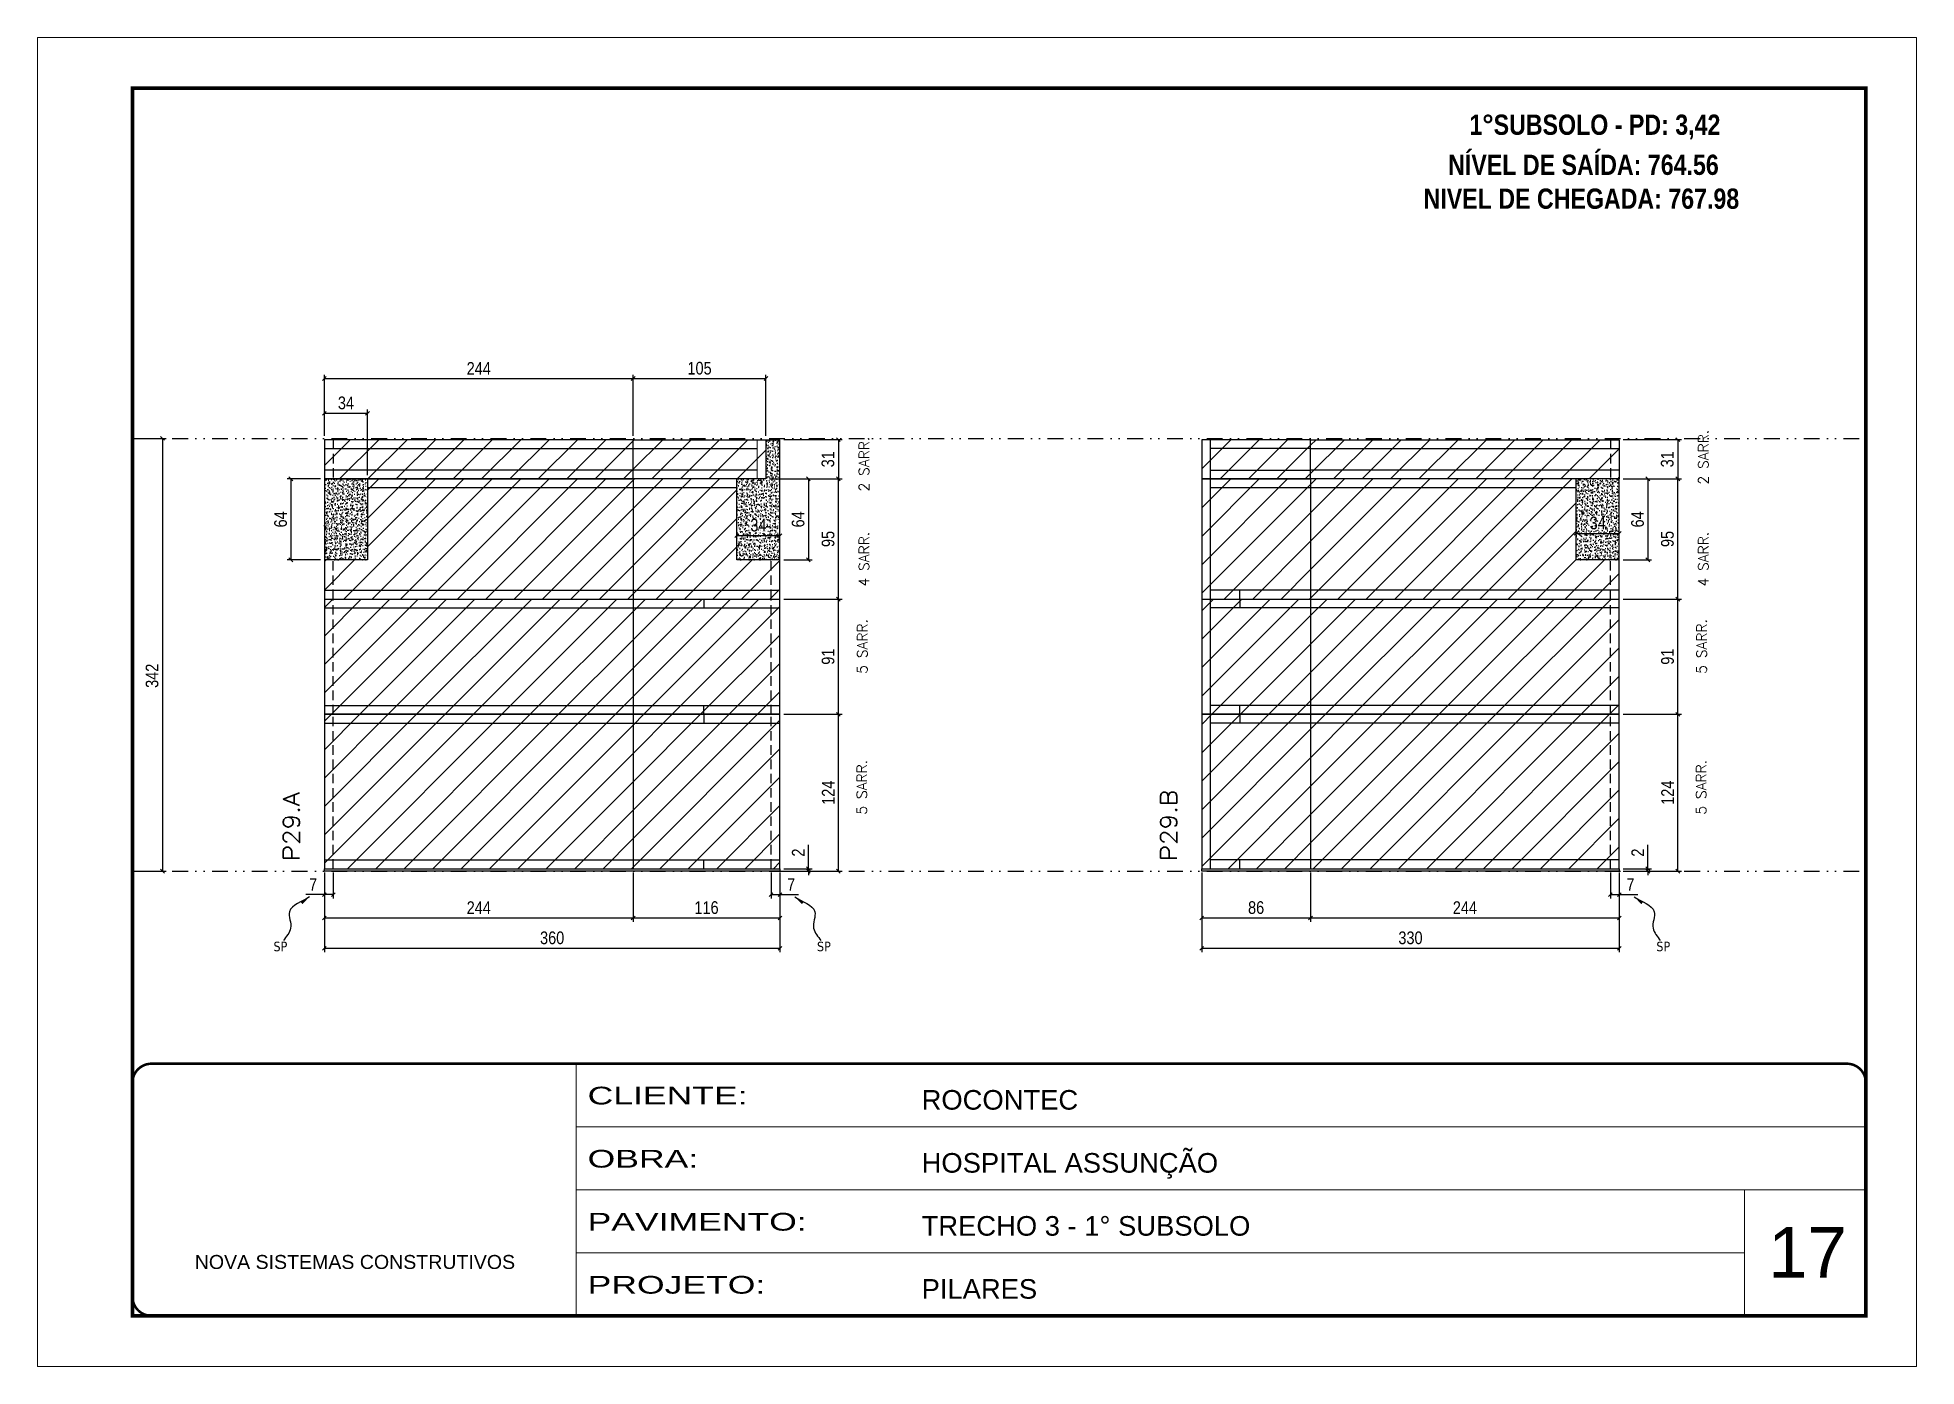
# Model space of a CAD drawing. Extents: x 2102 to 8383, y -13264 to 2718.
# Drawn here: x 2102 to 3587, y -2927 to -1877 of the extents above; entities that cross this region are included whole.
import ezdxf

# ---------------------------------------------------------------- set-up
doc = ezdxf.new("R2010")
doc.units = 0
for name, pattern in [('CONTINUO', [0]), ('DASHED', [0.75, 0.5, -0.25]), ('DIVIDE2', [0.625, 0.25, -0.125, 0, -0.125, 0, -0.125]), ('HIDDEN', [0.375, 0.25, -0.125])]:
    doc.linetypes.add(name, pattern=pattern)
for name, color, linetype, lineweight in [('CARIMBO', 255, 'Continuous', 9), ('Folhas', 255, 'Continuous', 9), ('Hachura', 251, 'Continuous', 9), ('Sarr 2.2x7', 40, 'Continuous', 9), ('SARRAFO DE PRESSAO', 251, 'DASHED', 9), ('Texto Seção', 7, 'Continuous', 15)]:
    doc.layers.add(name, color=color, linetype=linetype, lineweight=lineweight)
for name, color, linetype in [('COTA', 241, 'Continuous'), ('cotas', 4, 'Continuous'), ('NOMENCLATURA', 7, 'Continuous'), ('Nível', 160, 'Continuous'), ('Painéis', 200, 'Continuous'), ('SARR_2.2x7', 40, 'Continuous'), ('Sarrafo de Pressão', 42, 'HIDDEN'), ('texto', 7, 'Continuous')]:
    doc.layers.add(name, color=color, linetype=linetype)
doc.styles.add('ARIAL', font='arial.ttf')
doc.styles.add('COTA TECNICA', font='techl___.ttf', dxfattribs={"height": 10})
doc.styles.add('COTA TECNICA-50', font='techl___.ttf', dxfattribs={"height": 10})
doc.styles.add('REGUA-120', font='ROMANS.shx', dxfattribs={"height": 15})
doc.styles.add('ROMANC', font='techb___.ttf', dxfattribs={"height": 2.5})
doc.styles.add('ROMANS', font='romans.shx')
doc.styles.get("Standard").update_dxf_attribs({"font": 'arial.ttf'})
doc.styles.add('Tecnologia', font='')
doc.styles.get('Tecnologia').set_extended_font_data('Forgotten Futurist')
doc.dimstyles.new('COTA PAINEL-50', dxfattribs={"dimtxt": 10, "dimasz": 3, "dimexe": 3, "dimexo": 3, "dimgap": 3, "dimtad": 1, "dimdec": 1, "dimzin": 12, "dimdsep": 46, "dimtxsty": 'COTA TECNICA-50', "dimblk1": 'OBLIQUE', "dimblk2": 'OBLIQUE', "dimsah": 1, "dimcen": 0.9, "dimclrd": 4, "dimclre": 4, "dimclrt": 240, "dimadec": 1, "dimazin": 3, "dimtfac": 1, "dimtdec": 1, "dimtmove": 0, "dimatfit": 3, "dimfxl": 1, "dimtolj": 1, "dimtzin": 12, "dimarcsym": 0})
doc.dimstyles.new('PAINEL', dxfattribs={"dimtxt": 10, "dimasz": 3, "dimexe": 3, "dimexo": 3, "dimgap": 3, "dimtad": 1, "dimdec": 1, "dimzin": 12, "dimdsep": 46, "dimtxsty": 'COTA TECNICA', "dimblk1": 'OBLIQUE', "dimblk2": 'OBLIQUE', "dimsah": 1, "dimcen": 0.9, "dimclrd": 4, "dimclre": 4, "dimclrt": 240, "dimadec": 1, "dimazin": 3, "dimtfac": 1, "dimtdec": 1, "dimtmove": 0, "dimatfit": 3, "dimfxl": 1, "dimtolj": 1, "dimtzin": 12, "dimarcsym": 0})
doc.dimstyles.get("Standard").update_dxf_attribs({"dimtxt": 0.18, "dimasz": 0.18, "dimexe": 0.18, "dimexo": 0.0625, "dimgap": 0.09, "dimtad": 0, "dimtih": 1, "dimtoh": 1, "dimdec": 4, "dimzin": 0, "dimdsep": 46, "dimtxsty": 'Standard', "dimcen": 0.09, "dimadec": 0, "dimazin": 0, "dimtfac": 1, "dimtdec": 4, "dimtofl": 0, "dimtmove": 0, "dimatfit": 3, "dimfxl": 1, "dimtolj": 1, "dimtzin": 0, "dimarcsym": 0})
pattern_1 = [(50, (-126918.716, -32553.6026), (5.46554007, -0.47817257), [0.5715, -6.2865]), (355, (-126918.716, -32553.6026), (-1.05730264, 5.73170536), [0.4572, -5.02921753]), (100.4514447, (-126918.2604, -32553.6424), (4.40823741, 5.25353256), [0.48570026, -5.34270734]), (46.1842, (-126918.716, -32552.0786), (8.13237123, -1.26126984), [0.85725, -9.42975]), (96.6355576, (-126918.038, -32552.184), (7.122124, 7.42278374), [0.7285507, -8.01406824]), (351.184151, (-126918.716, -32552.079), (7.122124, 7.42278374), [0.685799, -7.54379196]), (21, (-126917.954, -32552.4596), (4.54843174, -3.06795595), [0.5715, -6.2865]), (326, (-126917.954, -32552.4596), (1.85406085, 5.52563898), [0.4572, -5.0292]), (71.451445, (-126917.575, -32552.715), (6.40249258, 2.45768307), [0.48570026, -5.34269813]), (37.5, (-126918.7158, -32553.6026), (0.092658098, 2.536651166), [0, -4.96824, 0, -5.1054, 0, -5.04825]), (7.5, (-126918.7158, -32553.6026), (2.004589875, 3.005417245), [0, -2.91084, 0, -4.85394, 0, -1.92405]), (327.5, (-126920.415, -32553.6026), (4.067717855, -0.17186232), [0, -1.905, 0, -5.9436, 0, -7.8867]), (317.5, (-126921.177, -32553.6026), (4.44387544, 0.76279473), [0, -2.4765, 0, -3.94716, 0, -5.6007])]
pattern_2 = [(45, (-126918.716, -32522.603), (-11.2253202, 11.2253202), [])]
pattern_3 = [(45, (-126918.716, -32553.603), (-11.2253202, 11.2253202), [])]

msp = doc.modelspace()

# ---------------------------------------------------------------- texts
at = {"layer": 'CARIMBO', "style": 'ARIAL'}
msp.add_text('17', height=40, dxfattribs=at).set_placement((3470.14, -2856.55))
at = {"layer": 'NOMENCLATURA', "color": 2, "linetype": 'ByBlock', "style": 'ROMANC'}
for s, p in [('1°SUBSOLO - PD: 3,42', (3234, -1953.54)), ('NÍVEL DE SAÍDA: 764.56', (3217.19, -1985.21)), ('NIVEL DE CHEGADA: 767.98', (3197.76, -2011.97))]:
    msp.add_text(s, height=16, dxfattribs=at).set_placement(p)
at = {"layer": 'texto', "color": 0, "char_height": 7.5, "attachment_point": 5}
for insert in [(2294.22, -2594.91), (2723.77, -2594.91), (3387.2, -2594.91)]:
    msp.add_mtext('{\\fTahoma|b0|i0|c0|p34;\\C4;SP}', dxfattribs=dict(at, insert=insert))
at = {"layer": 'Texto Seção', "linetype": 'Continuous', "style": 'ROMANS'}
for s, p in [('2 SARR.', (2759.43, -2235.34)), ('2 SARR.', (3422.87, -2229.87)), ('4 SARR.', (2759.43, -2310.48)), ('4 SARR.', (3422.87, -2310.48)), ('5 SARR.', (2758.13, -2379.39)), ('5 SARR.', (3421.56, -2379.39)), ('5 SARR.', (2757.71, -2490.7)), ('5 SARR.', (3421.15, -2490.7))]:
    msp.add_text(s, height=8, rotation=90, dxfattribs=at).set_placement(p)
at = {"layer": 'Texto Seção', "style": 'REGUA-120', "width": 1.1}
for s, p in [('P29.A', (2309.37, -2527.52)), ('P29.B', (3002.8, -2527.52))]:
    msp.add_text(s, height=13, rotation=90, dxfattribs=at).set_placement(p)

# ---------------------------------------------------------------- blocks, each defined once
blk = doc.blocks.new('9999999999')
at = {"color": 30, "linetype": 'CONTINUO'}
for p, q in [((98564.6, 34230.2), (98564.6, 34429.4)), ((98564.6, 34379.6), (99584, 34379.6)), ((98564.6, 34329.8), (99488, 34329.8)), ((99584, 34329.8), (99488, 34329.8)), ((99488, 34329.8), (99488, 34230.2)), ((98564.6, 34280), (99488, 34280))]:
    blk.add_line(p, q, dxfattribs=at)
at = {"color": 30, "linetype": 'CONTINUO', "const_width": 2}
blk.add_lwpolyline([(99584, 34230.2), (99584, 34414.4, 0.414214), (99569, 34429.4), (98229, 34429.4, 0.414214), (98214, 34414.4), (98214, 34245.2, 0.414214), (98229, 34230.2), (99584, 34230.2)], format="xyb", dxfattribs=at)
at = {"layer": 'Folhas'}
blk.add_lwpolyline([(98139, 34190.2), (99624, 34190.2), (99624, 35240.2), (98139, 35240.2)], close=True, dxfattribs=at)
at = {"layer": 'Folhas', "color": 30, "const_width": 3}
blk.add_lwpolyline([(98214, 34230.2), (99584, 34230.2), (99584, 35200.2), (98214, 35200.2)], close=True, dxfattribs=at)
at = {"color": 7, "linetype": 'Continuous', "ltscale": 5, "style": 'ARIAL'}
for s, height, p in [('ROCONTEC', 15.48, (98837.7, 34393.1)), ('HOSPITAL ASSUNÇÃO', 15.483, (98837.7, 34343.3)), ('TRECHO 3 - 1° SUBSOLO', 15.483, (98837.7, 34293.5)), ('NOVA SISTEMAS CONSTRUTIVOS', 11.059, (98263.2, 34267.2)), ('PILARES', 15.48, (98837.7, 34243.7))]:
    blk.add_text(s, height=height, dxfattribs=at).set_placement(p)
at = {"layer": 'Folhas', "color": 7, "style": 'Tecnologia', "width": 1.5}
for s, p in [('CLIENTE:', (98573.7, 34397.2)), ('OBRA:', (98573.7, 34347.3)), ('PAVIMENTO:', (98573.7, 34297.5)), ('PROJETO:', (98573.7, 34247.7))]:
    blk.add_text(s, height=14, dxfattribs=at).set_placement(p)
blk = doc.blocks.new('_Oblique')
at = {"color": 0, "linetype": 'ByBlock', "lineweight": -2}
blk.add_line((-0.5, -0.5), (0.5, 0.5), dxfattribs=at)
blk = doc.blocks.new('*D1017')
at = {"layer": 'cotas', "color": 4, "linetype": 'ByBlock', "lineweight": -2, "transparency": 16777216}
for p, q in [((2180.3, -2193.4), (2204, -2193.4)), ((2201, -2193.4), (2201, -2535.4)), ((2180.3, -2535.4), (2204, -2535.4))]:
    blk.add_line(p, q, dxfattribs=at)
at = {"layer": 'Defpoints', "color": 0, "linetype": 'ByBlock', "transparency": 16777216}
for p in [(2177.3, -2193.4), (2177.3, -2535.4), (2201, -2535.4)]:
    blk.add_point(p, dxfattribs=at)
at = {"layer": 'cotas', "color": 4, "linetype": 'ByBlock', "lineweight": -2, "transparency": 16777216, "xscale": 3, "yscale": 3, "zscale": 3}
for p, rotation in [((2201, -2193.4), 90), ((2201, -2535.4), 270)]:
    blk.add_blockref('_Oblique', p, dxfattribs=dict(at, rotation=rotation))
at = {"layer": 'cotas', "color": 240, "linetype": 'ByBlock', "transparency": 16777216, "insert": (2192.8, -2381), "char_height": 10, "attachment_point": 5, "rotation": 90, "style": 'COTA TECNICA'}
blk.add_mtext('\\A1;342', dxfattribs=at)
blk = doc.blocks.new('*D215')
at = {"layer": 'COTA', "color": 4, "lineweight": -2, "transparency": 16777216}
for p, q in [((2329, -2536.4), (2329, -2599.3)), ((2689, -2536.4), (2689, -2599.3)), ((2329, -2596.3), (2689, -2596.3))]:
    blk.add_line(p, q, dxfattribs=at)
at = {"layer": 'Defpoints', "color": 0, "transparency": 16777216}
for p in [(2329, -2533.4), (2689, -2533.4), (2689, -2596.3)]:
    blk.add_point(p, dxfattribs=at)
at = {"layer": 'COTA', "color": 4, "lineweight": -2, "transparency": 16777216, "xscale": 3, "yscale": 3, "zscale": 3, "rotation": 180}
blk.add_blockref('_Oblique', (2329, -2596.3), dxfattribs=at)
at = {"layer": 'COTA', "color": 4, "lineweight": -2, "transparency": 16777216, "xscale": 3, "yscale": 3, "zscale": 3}
blk.add_blockref('_Oblique', (2689, -2596.3), dxfattribs=at)
at = {"layer": 'COTA', "color": 240, "transparency": 16777216, "insert": (2509, -2588.1), "char_height": 10, "attachment_point": 5, "style": 'COTA TECNICA'}
blk.add_mtext('\\A1;360', dxfattribs=at)
blk = doc.blocks.new('*D216')
at = {"layer": 'COTA', "color": 4, "lineweight": -2, "transparency": 16777216}
for p, q in [((2329, -2538.4), (2329, -2556.9)), ((2336, -2536.4), (2336, -2556.9)), ((2329, -2553.9), (2314.3, -2553.9)), ((2336, -2553.9), (2329, -2553.9))]:
    blk.add_line(p, q, dxfattribs=at)
at = {"layer": 'Defpoints', "color": 0, "transparency": 16777216}
for p in [(2329, -2535.4), (2336, -2533.4), (2329, -2553.9)]:
    blk.add_point(p, dxfattribs=at)
at = {"layer": 'COTA', "color": 4, "lineweight": -2, "transparency": 16777216, "xscale": 3, "yscale": 3, "zscale": 3, "rotation": 180}
blk.add_blockref('_Oblique', (2329, -2553.9), dxfattribs=at)
at = {"layer": 'COTA', "color": 4, "lineweight": -2, "transparency": 16777216, "xscale": 3, "yscale": 3, "zscale": 3}
blk.add_blockref('_Oblique', (2336, -2553.9), dxfattribs=at)
at = {"layer": 'COTA', "color": 240, "transparency": 16777216, "insert": (2320.1, -2545.9), "char_height": 10, "attachment_point": 5, "style": 'COTA TECNICA-50'}
blk.add_mtext('\\A1;7', dxfattribs=at)
blk = doc.blocks.new('*D217')
at = {"layer": 'COTA', "color": 4, "lineweight": -2, "transparency": 16777216}
for p, q in [((2682, -2536.4), (2682, -2556.9)), ((2689, -2538.4), (2689, -2556.9)), ((2682, -2553.9), (2689, -2553.9)), ((2689, -2553.9), (2703.7, -2553.9))]:
    blk.add_line(p, q, dxfattribs=at)
at = {"layer": 'Defpoints', "color": 0, "transparency": 16777216}
for p in [(2682, -2533.4), (2689, -2535.4), (2689, -2553.9)]:
    blk.add_point(p, dxfattribs=at)
at = {"layer": 'COTA', "color": 4, "lineweight": -2, "transparency": 16777216, "xscale": 3, "yscale": 3, "zscale": 3, "rotation": 180}
blk.add_blockref('_Oblique', (2682, -2553.9), dxfattribs=at)
at = {"layer": 'COTA', "color": 4, "lineweight": -2, "transparency": 16777216, "xscale": 3, "yscale": 3, "zscale": 3}
blk.add_blockref('_Oblique', (2689, -2553.9), dxfattribs=at)
at = {"layer": 'COTA', "color": 240, "transparency": 16777216, "insert": (2697.9, -2545.9), "char_height": 10, "attachment_point": 5, "style": 'COTA TECNICA-50'}
blk.add_mtext('\\A1;7', dxfattribs=at)
blk = doc.blocks.new('*D218')
at = {"layer": 'COTA', "color": 4, "lineweight": -2, "transparency": 16777216}
for p, q in [((2692, -2411.4), (2738.2, -2411.4)), ((2735.2, -2535.4), (2735.2, -2411.4)), ((2692, -2535.4), (2738.2, -2535.4))]:
    blk.add_line(p, q, dxfattribs=at)
at = {"layer": 'Defpoints', "color": 0, "transparency": 16777216}
for p in [(2689, -2411.4), (2735.2, -2411.4), (2689, -2535.4)]:
    blk.add_point(p, dxfattribs=at)
at = {"layer": 'COTA', "color": 4, "lineweight": -2, "transparency": 16777216, "xscale": 3, "yscale": 3, "zscale": 3}
for p, rotation in [((2735.2, -2411.4), 90), ((2735.2, -2535.4), 270)]:
    blk.add_blockref('_Oblique', p, dxfattribs=dict(at, rotation=rotation))
at = {"layer": 'COTA', "color": 240, "transparency": 16777216, "insert": (2727.2, -2473.4), "char_height": 10, "attachment_point": 5, "rotation": 90, "style": 'COTA TECNICA-50'}
blk.add_mtext('\\A1;124', dxfattribs=at)
blk = doc.blocks.new('*D219')
at = {"layer": 'COTA', "color": 4, "lineweight": -2, "transparency": 16777216}
for p, q in [((2711.5, -2533.4), (2711.5, -2514.6)), ((2692, -2533.4), (2714.5, -2533.4)), ((2692, -2535.4), (2714.5, -2535.4)), ((2711.5, -2535.4), (2711.5, -2533.4)), ((2711.5, -2535.4), (2711.5, -2538.4))]:
    blk.add_line(p, q, dxfattribs=at)
at = {"layer": 'Defpoints', "color": 0, "transparency": 16777216}
for p in [(2689, -2533.4), (2689, -2535.4), (2711.5, -2535.4)]:
    blk.add_point(p, dxfattribs=at)
at = {"layer": 'COTA', "color": 4, "lineweight": -2, "transparency": 16777216, "xscale": 3, "yscale": 3, "zscale": 3}
for p, rotation in [((2711.5, -2533.4), 270), ((2711.5, -2535.4), 90)]:
    blk.add_blockref('_Oblique', p, dxfattribs=dict(at, rotation=rotation))
at = {"layer": 'COTA', "color": 240, "transparency": 16777216, "insert": (2703.5, -2520.7), "char_height": 10, "attachment_point": 5, "rotation": 90, "style": 'COTA TECNICA-50'}
blk.add_mtext('\\A1;2', dxfattribs=at)
blk = doc.blocks.new('*D220')
at = {"layer": 'COTA', "color": 4, "linetype": 'ByBlock', "lineweight": -2, "transparency": 16777216}
for p, q in [((2692, -2320.4), (2738.2, -2320.4)), ((2735.2, -2411.4), (2735.2, -2320.4)), ((2692, -2411.4), (2738.2, -2411.4))]:
    blk.add_line(p, q, dxfattribs=at)
at = {"layer": 'Defpoints', "color": 0, "linetype": 'ByBlock', "transparency": 16777216}
for p in [(2689, -2320.4), (2735.2, -2320.4), (2689, -2411.4)]:
    blk.add_point(p, dxfattribs=at)
at = {"layer": 'COTA', "color": 4, "linetype": 'ByBlock', "lineweight": -2, "transparency": 16777216, "xscale": 3, "yscale": 3, "zscale": 3}
for p, rotation in [((2735.2, -2320.4), 90), ((2735.2, -2411.4), 270)]:
    blk.add_blockref('_Oblique', p, dxfattribs=dict(at, rotation=rotation))
at = {"layer": 'COTA', "color": 240, "linetype": 'ByBlock', "transparency": 16777216, "insert": (2727.1, -2365.9), "char_height": 10, "attachment_point": 5, "rotation": 90, "style": 'COTA TECNICA'}
blk.add_mtext('\\A1;91', dxfattribs=at)
blk = doc.blocks.new('*D221')
at = {"layer": 'COTA', "color": 4, "linetype": 'ByBlock', "lineweight": -2, "transparency": 16777216}
for p, q in [((2681, -2225.4), (2714.5, -2225.4)), ((2711.5, -2225.4), (2711.5, -2289.4)), ((2692, -2289.4), (2714.5, -2289.4))]:
    blk.add_line(p, q, dxfattribs=at)
at = {"layer": 'Defpoints', "color": 0, "linetype": 'ByBlock', "transparency": 16777216}
for p in [(2678, -2225.4), (2689, -2289.4), (2711.5, -2289.4)]:
    blk.add_point(p, dxfattribs=at)
at = {"layer": 'COTA', "color": 4, "linetype": 'ByBlock', "lineweight": -2, "transparency": 16777216, "xscale": 3, "yscale": 3, "zscale": 3}
for p, rotation in [((2711.5, -2225.4), 90), ((2711.5, -2289.4), 270)]:
    blk.add_blockref('_Oblique', p, dxfattribs=dict(at, rotation=rotation))
at = {"layer": 'COTA', "color": 240, "linetype": 'ByBlock', "transparency": 16777216, "insert": (2703.4, -2257.4), "char_height": 10, "attachment_point": 5, "rotation": 90, "style": 'COTA TECNICA'}
blk.add_mtext('\\A1;64', dxfattribs=at)
blk = doc.blocks.new('*D1018')
at = {"layer": 'COTA', "color": 4, "linetype": 'ByBlock', "lineweight": -2, "transparency": 16777216}
for p, q in [((2681, -2225.4), (2738.2, -2225.4)), ((2735.2, -2320.4), (2735.2, -2225.4)), ((2692, -2320.4), (2738.2, -2320.4))]:
    blk.add_line(p, q, dxfattribs=at)
at = {"layer": 'Defpoints', "color": 0, "linetype": 'ByBlock', "transparency": 16777216}
for p in [(2678, -2225.4), (2735.2, -2225.4), (2689, -2320.4)]:
    blk.add_point(p, dxfattribs=at)
at = {"layer": 'COTA', "color": 4, "linetype": 'ByBlock', "lineweight": -2, "transparency": 16777216, "xscale": 3, "yscale": 3, "zscale": 3}
for p, rotation in [((2735.2, -2225.4), 90), ((2735.2, -2320.4), 270)]:
    blk.add_blockref('_Oblique', p, dxfattribs=dict(at, rotation=rotation))
at = {"layer": 'COTA', "color": 240, "linetype": 'ByBlock', "transparency": 16777216, "insert": (2727.1, -2272.9), "char_height": 10, "attachment_point": 5, "rotation": 90, "style": 'COTA TECNICA'}
blk.add_mtext('\\A1;95', dxfattribs=at)
blk = doc.blocks.new('*D1019')
at = {"layer": 'COTA', "color": 4, "linetype": 'ByBlock', "lineweight": -2, "transparency": 16777216}
for p, q in [((2326, -2225.4), (2299.5, -2225.4)), ((2302.5, -2225.4), (2302.5, -2289.4)), ((2326, -2289.4), (2299.5, -2289.4))]:
    blk.add_line(p, q, dxfattribs=at)
at = {"layer": 'Defpoints', "color": 0, "linetype": 'ByBlock', "transparency": 16777216}
for p in [(2329, -2225.4), (2302.5, -2289.4), (2329, -2289.4)]:
    blk.add_point(p, dxfattribs=at)
at = {"layer": 'COTA', "color": 4, "linetype": 'ByBlock', "lineweight": -2, "transparency": 16777216, "xscale": 3, "yscale": 3, "zscale": 3}
for p, rotation in [((2302.5, -2225.4), 90), ((2302.5, -2289.4), 270)]:
    blk.add_blockref('_Oblique', p, dxfattribs=dict(at, rotation=rotation))
at = {"layer": 'COTA', "color": 240, "linetype": 'ByBlock', "transparency": 16777216, "insert": (2294.4, -2257.4), "char_height": 10, "attachment_point": 5, "rotation": 90, "style": 'COTA TECNICA'}
blk.add_mtext('\\A1;64', dxfattribs=at)
blk = doc.blocks.new('*D1020')
at = {"layer": 'COTA', "color": 4, "linetype": 'ByBlock', "lineweight": -2, "transparency": 16777216}
for p, q in [((2329, -2191.4), (2329, -2170.6)), ((2329, -2173.6), (2363, -2173.6)), ((2363, -2222.4), (2363, -2170.6))]:
    blk.add_line(p, q, dxfattribs=at)
at = {"layer": 'Defpoints', "color": 0, "linetype": 'ByBlock', "transparency": 16777216}
for p in [(2363, -2173.6), (2329, -2194.4), (2363, -2225.4)]:
    blk.add_point(p, dxfattribs=at)
at = {"layer": 'COTA', "color": 4, "linetype": 'ByBlock', "lineweight": -2, "transparency": 16777216, "xscale": 3, "yscale": 3, "zscale": 3, "rotation": 180}
blk.add_blockref('_Oblique', (2329, -2173.6), dxfattribs=at)
at = {"layer": 'COTA', "color": 4, "linetype": 'ByBlock', "lineweight": -2, "transparency": 16777216, "xscale": 3, "yscale": 3, "zscale": 3}
blk.add_blockref('_Oblique', (2363, -2173.6), dxfattribs=at)
at = {"layer": 'COTA', "color": 240, "linetype": 'ByBlock', "transparency": 16777216, "insert": (2346, -2165.4), "char_height": 10, "attachment_point": 5, "style": 'COTA TECNICA'}
blk.add_mtext('\\A1;34', dxfattribs=at)
blk = doc.blocks.new('*D1021')
at = {"layer": 'COTA', "color": 4, "linetype": 'ByBlock', "lineweight": -2, "transparency": 16777216}
for p, q in [((2329, -2536.4), (2329, -2575.3)), ((2573, -2536.4), (2573, -2575.3)), ((2329, -2572.3), (2573, -2572.3))]:
    blk.add_line(p, q, dxfattribs=at)
at = {"layer": 'Defpoints', "color": 0, "linetype": 'ByBlock', "transparency": 16777216}
for p in [(2329, -2533.4), (2573, -2533.4), (2573, -2572.3)]:
    blk.add_point(p, dxfattribs=at)
at = {"layer": 'COTA', "color": 4, "linetype": 'ByBlock', "lineweight": -2, "transparency": 16777216, "xscale": 3, "yscale": 3, "zscale": 3, "rotation": 180}
blk.add_blockref('_Oblique', (2329, -2572.3), dxfattribs=at)
at = {"layer": 'COTA', "color": 4, "linetype": 'ByBlock', "lineweight": -2, "transparency": 16777216, "xscale": 3, "yscale": 3, "zscale": 3}
blk.add_blockref('_Oblique', (2573, -2572.3), dxfattribs=at)
at = {"layer": 'COTA', "color": 240, "linetype": 'ByBlock', "transparency": 16777216, "insert": (2451, -2564.2), "char_height": 10, "attachment_point": 5, "style": 'COTA TECNICA'}
blk.add_mtext('\\A1;244', dxfattribs=at)
blk = doc.blocks.new('*D1022')
at = {"layer": 'COTA', "color": 4, "linetype": 'ByBlock', "lineweight": -2, "transparency": 16777216}
for p, q in [((2573, -2536.4), (2573, -2575.3)), ((2689, -2536.4), (2689, -2575.3)), ((2573, -2572.3), (2689, -2572.3))]:
    blk.add_line(p, q, dxfattribs=at)
at = {"layer": 'Defpoints', "color": 0, "linetype": 'ByBlock', "transparency": 16777216}
for p in [(2573, -2533.4), (2689, -2533.4), (2689, -2572.3)]:
    blk.add_point(p, dxfattribs=at)
at = {"layer": 'COTA', "color": 4, "linetype": 'ByBlock', "lineweight": -2, "transparency": 16777216, "xscale": 3, "yscale": 3, "zscale": 3, "rotation": 180}
blk.add_blockref('_Oblique', (2573, -2572.3), dxfattribs=at)
at = {"layer": 'COTA', "color": 4, "linetype": 'ByBlock', "lineweight": -2, "transparency": 16777216, "xscale": 3, "yscale": 3, "zscale": 3}
blk.add_blockref('_Oblique', (2689, -2572.3), dxfattribs=at)
at = {"layer": 'COTA', "color": 240, "linetype": 'ByBlock', "transparency": 16777216, "insert": (2631, -2564.2), "char_height": 10, "attachment_point": 5, "style": 'COTA TECNICA'}
blk.add_mtext('\\A1;116', dxfattribs=at)
blk = doc.blocks.new('*D222')
at = {"layer": 'COTA', "color": 4, "lineweight": -2, "transparency": 16777216}
for p, q in [((3022.4, -2536.4), (3022.4, -2599.3)), ((3352.4, -2536.4), (3352.4, -2599.3)), ((3022.4, -2596.3), (3352.4, -2596.3))]:
    blk.add_line(p, q, dxfattribs=at)
at = {"layer": 'Defpoints', "color": 0, "transparency": 16777216}
for p in [(3022.4, -2533.4), (3352.4, -2533.4), (3352.4, -2596.3)]:
    blk.add_point(p, dxfattribs=at)
at = {"layer": 'COTA', "color": 4, "lineweight": -2, "transparency": 16777216, "xscale": 3, "yscale": 3, "zscale": 3, "rotation": 180}
blk.add_blockref('_Oblique', (3022.4, -2596.3), dxfattribs=at)
at = {"layer": 'COTA', "color": 4, "lineweight": -2, "transparency": 16777216, "xscale": 3, "yscale": 3, "zscale": 3}
blk.add_blockref('_Oblique', (3352.4, -2596.3), dxfattribs=at)
at = {"layer": 'COTA', "color": 240, "transparency": 16777216, "insert": (3187.4, -2588.1), "char_height": 10, "attachment_point": 5, "style": 'COTA TECNICA'}
blk.add_mtext('\\A1;330', dxfattribs=at)
blk = doc.blocks.new('*D223')
at = {"layer": 'COTA', "color": 4, "lineweight": -2, "transparency": 16777216}
for p, q in [((3345.4, -2536.4), (3345.4, -2556.9)), ((3352.4, -2538.4), (3352.4, -2556.9)), ((3345.4, -2553.9), (3352.4, -2553.9)), ((3352.4, -2553.9), (3367.2, -2553.9))]:
    blk.add_line(p, q, dxfattribs=at)
at = {"layer": 'Defpoints', "color": 0, "transparency": 16777216}
for p in [(3345.4, -2533.4), (3352.4, -2535.4), (3352.4, -2553.9)]:
    blk.add_point(p, dxfattribs=at)
at = {"layer": 'COTA', "color": 4, "lineweight": -2, "transparency": 16777216, "xscale": 3, "yscale": 3, "zscale": 3, "rotation": 180}
blk.add_blockref('_Oblique', (3345.4, -2553.9), dxfattribs=at)
at = {"layer": 'COTA', "color": 4, "lineweight": -2, "transparency": 16777216, "xscale": 3, "yscale": 3, "zscale": 3}
blk.add_blockref('_Oblique', (3352.4, -2553.9), dxfattribs=at)
at = {"layer": 'COTA', "color": 240, "transparency": 16777216, "insert": (3361.3, -2545.9), "char_height": 10, "attachment_point": 5, "style": 'COTA TECNICA-50'}
blk.add_mtext('\\A1;7', dxfattribs=at)
blk = doc.blocks.new('*D224')
at = {"layer": 'COTA', "color": 4, "lineweight": -2, "transparency": 16777216}
for p, q in [((3355.4, -2411.4), (3401.7, -2411.4)), ((3398.7, -2535.4), (3398.7, -2411.4)), ((3355.4, -2535.4), (3401.7, -2535.4))]:
    blk.add_line(p, q, dxfattribs=at)
at = {"layer": 'Defpoints', "color": 0, "transparency": 16777216}
for p in [(3352.4, -2411.4), (3398.7, -2411.4), (3352.4, -2535.4)]:
    blk.add_point(p, dxfattribs=at)
at = {"layer": 'COTA', "color": 4, "lineweight": -2, "transparency": 16777216, "xscale": 3, "yscale": 3, "zscale": 3}
for p, rotation in [((3398.7, -2411.4), 90), ((3398.7, -2535.4), 270)]:
    blk.add_blockref('_Oblique', p, dxfattribs=dict(at, rotation=rotation))
at = {"layer": 'COTA', "color": 240, "transparency": 16777216, "insert": (3390.6, -2473.4), "char_height": 10, "attachment_point": 5, "rotation": 90, "style": 'COTA TECNICA-50'}
blk.add_mtext('\\A1;124', dxfattribs=at)
blk = doc.blocks.new('*D225')
at = {"layer": 'COTA', "color": 4, "lineweight": -2, "transparency": 16777216}
for p, q in [((3375, -2533.4), (3375, -2514.6)), ((3355.4, -2533.4), (3378, -2533.4)), ((3355.4, -2535.4), (3378, -2535.4)), ((3375, -2535.4), (3375, -2533.4)), ((3375, -2535.4), (3375, -2538.4))]:
    blk.add_line(p, q, dxfattribs=at)
at = {"layer": 'Defpoints', "color": 0, "transparency": 16777216}
for p in [(3352.4, -2533.4), (3352.4, -2535.4), (3375, -2535.4)]:
    blk.add_point(p, dxfattribs=at)
at = {"layer": 'COTA', "color": 4, "lineweight": -2, "transparency": 16777216, "xscale": 3, "yscale": 3, "zscale": 3}
for p, rotation in [((3375, -2533.4), 270), ((3375, -2535.4), 90)]:
    blk.add_blockref('_Oblique', p, dxfattribs=dict(at, rotation=rotation))
at = {"layer": 'COTA', "color": 240, "transparency": 16777216, "insert": (3367, -2520.7), "char_height": 10, "attachment_point": 5, "rotation": 90, "style": 'COTA TECNICA-50'}
blk.add_mtext('\\A1;2', dxfattribs=at)
blk = doc.blocks.new('*D226')
at = {"layer": 'COTA', "color": 4, "linetype": 'ByBlock', "lineweight": -2, "transparency": 16777216}
for p, q in [((3355.4, -2320.4), (3401.7, -2320.4)), ((3398.7, -2411.4), (3398.7, -2320.4)), ((3355.4, -2411.4), (3401.7, -2411.4))]:
    blk.add_line(p, q, dxfattribs=at)
at = {"layer": 'Defpoints', "color": 0, "linetype": 'ByBlock', "transparency": 16777216}
for p in [(3352.4, -2320.4), (3398.7, -2320.4), (3352.4, -2411.4)]:
    blk.add_point(p, dxfattribs=at)
at = {"layer": 'COTA', "color": 4, "linetype": 'ByBlock', "lineweight": -2, "transparency": 16777216, "xscale": 3, "yscale": 3, "zscale": 3}
for p, rotation in [((3398.7, -2320.4), 90), ((3398.7, -2411.4), 270)]:
    blk.add_blockref('_Oblique', p, dxfattribs=dict(at, rotation=rotation))
at = {"layer": 'COTA', "color": 240, "linetype": 'ByBlock', "transparency": 16777216, "insert": (3390.6, -2365.9), "char_height": 10, "attachment_point": 5, "rotation": 90, "style": 'COTA TECNICA'}
blk.add_mtext('\\A1;91', dxfattribs=at)
blk = doc.blocks.new('*D227')
at = {"layer": 'COTA', "color": 4, "linetype": 'ByBlock', "lineweight": -2, "transparency": 16777216}
for p, q in [((3355.4, -2225.4), (3378, -2225.4)), ((3375, -2225.4), (3375, -2289.4)), ((3355.4, -2289.4), (3378, -2289.4))]:
    blk.add_line(p, q, dxfattribs=at)
at = {"layer": 'Defpoints', "color": 0, "linetype": 'ByBlock', "transparency": 16777216}
for p in [(3352.4, -2225.4), (3352.4, -2289.4), (3375, -2289.4)]:
    blk.add_point(p, dxfattribs=at)
at = {"layer": 'COTA', "color": 4, "linetype": 'ByBlock', "lineweight": -2, "transparency": 16777216, "xscale": 3, "yscale": 3, "zscale": 3}
for p, rotation in [((3375, -2225.4), 90), ((3375, -2289.4), 270)]:
    blk.add_blockref('_Oblique', p, dxfattribs=dict(at, rotation=rotation))
at = {"layer": 'COTA', "color": 240, "linetype": 'ByBlock', "transparency": 16777216, "insert": (3366.9, -2257.4), "char_height": 10, "attachment_point": 5, "rotation": 90, "style": 'COTA TECNICA'}
blk.add_mtext('\\A1;64', dxfattribs=at)
blk = doc.blocks.new('*D1023')
at = {"layer": 'COTA', "color": 4, "linetype": 'ByBlock', "lineweight": -2, "transparency": 16777216}
for p, q in [((3355.4, -2225.4), (3401.7, -2225.4)), ((3398.7, -2320.4), (3398.7, -2225.4)), ((3355.4, -2320.4), (3401.7, -2320.4))]:
    blk.add_line(p, q, dxfattribs=at)
at = {"layer": 'Defpoints', "color": 0, "linetype": 'ByBlock', "transparency": 16777216}
for p in [(3352.4, -2225.4), (3398.7, -2225.4), (3352.4, -2320.4)]:
    blk.add_point(p, dxfattribs=at)
at = {"layer": 'COTA', "color": 4, "linetype": 'ByBlock', "lineweight": -2, "transparency": 16777216, "xscale": 3, "yscale": 3, "zscale": 3}
for p, rotation in [((3398.7, -2225.4), 90), ((3398.7, -2320.4), 270)]:
    blk.add_blockref('_Oblique', p, dxfattribs=dict(at, rotation=rotation))
at = {"layer": 'COTA', "color": 240, "linetype": 'ByBlock', "transparency": 16777216, "insert": (3390.5, -2272.9), "char_height": 10, "attachment_point": 5, "rotation": 90, "style": 'COTA TECNICA'}
blk.add_mtext('\\A1;95', dxfattribs=at)
blk = doc.blocks.new('*D1024')
at = {"layer": 'COTA', "color": 4, "linetype": 'ByBlock', "lineweight": -2, "transparency": 16777216}
for p, q in [((3022.4, -2536.4), (3022.4, -2575.3)), ((3108.4, -2536.4), (3108.4, -2575.3)), ((3022.4, -2572.3), (3108.4, -2572.3))]:
    blk.add_line(p, q, dxfattribs=at)
at = {"layer": 'Defpoints', "color": 0, "linetype": 'ByBlock', "transparency": 16777216}
for p in [(3022.4, -2533.4), (3108.4, -2533.4), (3108.4, -2572.3)]:
    blk.add_point(p, dxfattribs=at)
at = {"layer": 'COTA', "color": 4, "linetype": 'ByBlock', "lineweight": -2, "transparency": 16777216, "xscale": 3, "yscale": 3, "zscale": 3, "rotation": 180}
blk.add_blockref('_Oblique', (3022.4, -2572.3), dxfattribs=at)
at = {"layer": 'COTA', "color": 4, "linetype": 'ByBlock', "lineweight": -2, "transparency": 16777216, "xscale": 3, "yscale": 3, "zscale": 3}
blk.add_blockref('_Oblique', (3108.4, -2572.3), dxfattribs=at)
at = {"layer": 'COTA', "color": 240, "linetype": 'ByBlock', "transparency": 16777216, "insert": (3065.4, -2564.2), "char_height": 10, "attachment_point": 5, "style": 'COTA TECNICA'}
blk.add_mtext('\\A1;86', dxfattribs=at)
blk = doc.blocks.new('*D1025')
at = {"layer": 'COTA', "color": 4, "linetype": 'ByBlock', "lineweight": -2, "transparency": 16777216}
for p, q in [((3108.4, -2536.4), (3108.4, -2575.3)), ((3352.4, -2536.4), (3352.4, -2575.3)), ((3108.4, -2572.3), (3352.4, -2572.3))]:
    blk.add_line(p, q, dxfattribs=at)
at = {"layer": 'Defpoints', "color": 0, "linetype": 'ByBlock', "transparency": 16777216}
for p in [(3108.4, -2533.4), (3352.4, -2533.4), (3352.4, -2572.3)]:
    blk.add_point(p, dxfattribs=at)
at = {"layer": 'COTA', "color": 4, "linetype": 'ByBlock', "lineweight": -2, "transparency": 16777216, "xscale": 3, "yscale": 3, "zscale": 3, "rotation": 180}
blk.add_blockref('_Oblique', (3108.4, -2572.3), dxfattribs=at)
at = {"layer": 'COTA', "color": 4, "linetype": 'ByBlock', "lineweight": -2, "transparency": 16777216, "xscale": 3, "yscale": 3, "zscale": 3}
blk.add_blockref('_Oblique', (3352.4, -2572.3), dxfattribs=at)
at = {"layer": 'COTA', "color": 240, "linetype": 'ByBlock', "transparency": 16777216, "insert": (3230.4, -2564.2), "char_height": 10, "attachment_point": 5, "style": 'COTA TECNICA'}
blk.add_mtext('\\A1;244', dxfattribs=at)
blk = doc.blocks.new('*D996')
at = {"layer": 'COTA', "color": 4, "linetype": 'ByBlock', "lineweight": -2, "transparency": 16777216}
for p, q in [((2692, -2194.4), (2738.2, -2194.4)), ((2735.2, -2194.4), (2735.2, -2225.4)), ((2681, -2225.4), (2738.2, -2225.4))]:
    blk.add_line(p, q, dxfattribs=at)
at = {"layer": 'Defpoints', "color": 0, "linetype": 'ByBlock', "transparency": 16777216}
for p in [(2689, -2194.4), (2678, -2225.4), (2735.2, -2225.4)]:
    blk.add_point(p, dxfattribs=at)
at = {"layer": 'COTA', "color": 4, "linetype": 'ByBlock', "lineweight": -2, "transparency": 16777216, "xscale": 3, "yscale": 3, "zscale": 3}
for p, rotation in [((2735.2, -2194.4), 90), ((2735.2, -2225.4), 270)]:
    blk.add_blockref('_Oblique', p, dxfattribs=dict(at, rotation=rotation))
at = {"layer": 'COTA', "color": 240, "linetype": 'ByBlock', "transparency": 16777216, "insert": (2727, -2209.9), "char_height": 10, "attachment_point": 5, "rotation": 90, "style": 'COTA TECNICA'}
blk.add_mtext('\\A1;31', dxfattribs=at)
blk = doc.blocks.new('*D997')
at = {"layer": 'COTA', "color": 4, "linetype": 'ByBlock', "lineweight": -2, "transparency": 16777216}
for p, q in [((2329, -2191.4), (2329, -2143.1)), ((2329, -2146.1), (2573, -2146.1)), ((2573, -2191.4), (2573, -2143.1))]:
    blk.add_line(p, q, dxfattribs=at)
at = {"layer": 'Defpoints', "color": 0, "linetype": 'ByBlock', "transparency": 16777216}
for p in [(2573, -2146.1), (2329, -2194.4), (2573, -2194.4)]:
    blk.add_point(p, dxfattribs=at)
at = {"layer": 'COTA', "color": 4, "linetype": 'ByBlock', "lineweight": -2, "transparency": 16777216, "xscale": 3, "yscale": 3, "zscale": 3, "rotation": 180}
blk.add_blockref('_Oblique', (2329, -2146.1), dxfattribs=at)
at = {"layer": 'COTA', "color": 4, "linetype": 'ByBlock', "lineweight": -2, "transparency": 16777216, "xscale": 3, "yscale": 3, "zscale": 3}
blk.add_blockref('_Oblique', (2573, -2146.1), dxfattribs=at)
at = {"layer": 'COTA', "color": 240, "linetype": 'ByBlock', "transparency": 16777216, "insert": (2451, -2138.1), "char_height": 10, "attachment_point": 5, "style": 'COTA TECNICA'}
blk.add_mtext('\\A1;244', dxfattribs=at)
blk = doc.blocks.new('*D998')
at = {"layer": 'COTA', "color": 4, "linetype": 'ByBlock', "lineweight": -2, "transparency": 16777216}
for p, q in [((2573, -2191.4), (2573, -2143.1)), ((2573, -2146.1), (2678, -2146.1)), ((2678, -2191.4), (2678, -2143.1))]:
    blk.add_line(p, q, dxfattribs=at)
at = {"layer": 'Defpoints', "color": 0, "linetype": 'ByBlock', "transparency": 16777216}
for p in [(2678, -2146.1), (2573, -2194.4), (2678, -2194.4)]:
    blk.add_point(p, dxfattribs=at)
at = {"layer": 'COTA', "color": 4, "linetype": 'ByBlock', "lineweight": -2, "transparency": 16777216, "xscale": 3, "yscale": 3, "zscale": 3, "rotation": 180}
blk.add_blockref('_Oblique', (2573, -2146.1), dxfattribs=at)
at = {"layer": 'COTA', "color": 4, "linetype": 'ByBlock', "lineweight": -2, "transparency": 16777216, "xscale": 3, "yscale": 3, "zscale": 3}
blk.add_blockref('_Oblique', (2678, -2146.1), dxfattribs=at)
at = {"layer": 'COTA', "color": 240, "linetype": 'ByBlock', "transparency": 16777216, "insert": (2625.5, -2138), "char_height": 10, "attachment_point": 5, "style": 'COTA TECNICA'}
blk.add_mtext('\\A1;105', dxfattribs=at)
blk = doc.blocks.new('*D999')
at = {"layer": 'COTA', "color": 4, "linetype": 'ByBlock', "lineweight": -2, "transparency": 16777216}
for p, q in [((3318.4, -2286.4), (3318.4, -2265.5)), ((3318.4, -2268.5), (3352.4, -2268.5)), ((3352.4, -2286.4), (3352.4, -2265.5))]:
    blk.add_line(p, q, dxfattribs=at)
at = {"layer": 'Defpoints', "color": 0, "linetype": 'ByBlock', "transparency": 16777216}
for p in [(3352.4, -2268.5), (3318.4, -2289.4), (3352.4, -2289.4)]:
    blk.add_point(p, dxfattribs=at)
at = {"layer": 'COTA', "color": 4, "linetype": 'ByBlock', "lineweight": -2, "transparency": 16777216, "xscale": 3, "yscale": 3, "zscale": 3, "rotation": 180}
blk.add_blockref('_Oblique', (3318.4, -2268.5), dxfattribs=at)
at = {"layer": 'COTA', "color": 4, "linetype": 'ByBlock', "lineweight": -2, "transparency": 16777216, "xscale": 3, "yscale": 3, "zscale": 3}
blk.add_blockref('_Oblique', (3352.4, -2268.5), dxfattribs=at)
at = {"layer": 'COTA', "color": 240, "linetype": 'ByBlock', "transparency": 16777216, "insert": (3335.4, -2260.3), "char_height": 10, "attachment_point": 5, "style": 'COTA TECNICA'}
blk.add_mtext('\\A1;34', dxfattribs=at)
blk = doc.blocks.new('*D1000')
at = {"layer": 'COTA', "color": 4, "linetype": 'ByBlock', "lineweight": -2, "transparency": 16777216}
for p, q in [((2655, -2286.4), (2655, -2267.2)), ((2655, -2270.2), (2689, -2270.2)), ((2689, -2286.4), (2689, -2267.2))]:
    blk.add_line(p, q, dxfattribs=at)
at = {"layer": 'Defpoints', "color": 0, "linetype": 'ByBlock', "transparency": 16777216}
for p in [(2689, -2270.2), (2655, -2289.4), (2689, -2289.4)]:
    blk.add_point(p, dxfattribs=at)
at = {"layer": 'COTA', "color": 4, "linetype": 'ByBlock', "lineweight": -2, "transparency": 16777216, "xscale": 3, "yscale": 3, "zscale": 3, "rotation": 180}
blk.add_blockref('_Oblique', (2655, -2270.2), dxfattribs=at)
at = {"layer": 'COTA', "color": 4, "linetype": 'ByBlock', "lineweight": -2, "transparency": 16777216, "xscale": 3, "yscale": 3, "zscale": 3}
blk.add_blockref('_Oblique', (2689, -2270.2), dxfattribs=at)
at = {"layer": 'COTA', "color": 240, "linetype": 'ByBlock', "transparency": 16777216, "insert": (2672, -2262), "char_height": 10, "attachment_point": 5, "style": 'COTA TECNICA'}
blk.add_mtext('\\A1;34', dxfattribs=at)
blk = doc.blocks.new('*D1001')
at = {"layer": 'COTA', "color": 4, "linetype": 'ByBlock', "lineweight": -2, "transparency": 16777216}
for p, q in [((3355.4, -2194.4), (3401.7, -2194.4)), ((3398.7, -2194.4), (3398.7, -2225.4)), ((3355.4, -2225.4), (3401.7, -2225.4))]:
    blk.add_line(p, q, dxfattribs=at)
at = {"layer": 'Defpoints', "color": 0, "linetype": 'ByBlock', "transparency": 16777216}
for p in [(3352.4, -2194.4), (3352.4, -2225.4), (3398.7, -2225.4)]:
    blk.add_point(p, dxfattribs=at)
at = {"layer": 'COTA', "color": 4, "linetype": 'ByBlock', "lineweight": -2, "transparency": 16777216, "xscale": 3, "yscale": 3, "zscale": 3}
for p, rotation in [((3398.7, -2194.4), 90), ((3398.7, -2225.4), 270)]:
    blk.add_blockref('_Oblique', p, dxfattribs=dict(at, rotation=rotation))
at = {"layer": 'COTA', "color": 240, "linetype": 'ByBlock', "transparency": 16777216, "insert": (3390.4, -2209.9), "char_height": 10, "attachment_point": 5, "rotation": 90, "style": 'COTA TECNICA'}
blk.add_mtext('\\A1;31', dxfattribs=at)

# ---------------------------------------------------------------- dimensions: what is measured, and where the dimension line sits
at = {"layer": 'COTA', "linetype": 'ByBlock'}
for base, p1, p2, picture, middle in [((2572.99, -2146.14), (2328.99, -2194.41), (2572.99, -2194.41), '*D997', (2450.99, -2138.06)), ((2677.99, -2146.14), (2572.99, -2194.41), (2677.99, -2194.41), '*D998', (2625.49, -2138.03)), ((2362.99, -2173.61), (2328.99, -2194.41), (2362.99, -2225.41), '*D1020', (2345.99, -2165.39)), ((2688.99, -2270.19), (2654.99, -2289.41), (2688.99, -2289.41), '*D1000', (2671.99, -2261.97)), ((3352.43, -2268.49), (3318.43, -2289.41), (3352.43, -2289.41), '*D999', (3335.43, -2260.27)), ((2572.99, -2572.31), (2328.99, -2533.41), (2572.99, -2533.41), '*D1021', (2450.99, -2564.24)), ((3108.43, -2572.31), (3022.43, -2533.41), (3108.43, -2533.41), '*D1024', (3065.43, -2564.19))]:
    dim = msp.add_linear_dim(base=base, p1=p1, p2=p2, dimstyle='PAINEL', dxfattribs=at)
    dim.commit()
    dim.dimension.update_dxf_attribs({"geometry": picture, "text_midpoint": middle})
for base, p1, p2, picture, middle in [((2735.23, -2225.41), (2688.99, -2194.41), (2677.99, -2225.41), '*D996', (2727.01, -2209.91)), ((3398.67, -2225.41), (3352.43, -2194.41), (3352.43, -2225.41), '*D1001', (3390.45, -2209.91)), ((2302.46, -2289.41), (2328.99, -2225.41), (2328.99, -2289.41), '*D1019', (2294.36, -2257.41)), ((2735.23, -2225.41), (2688.99, -2320.41), (2677.99, -2225.41), '*D1018', (2727.09, -2272.91)), ((3398.67, -2225.41), (3352.43, -2320.41), (3352.43, -2225.41), '*D1023', (3390.53, -2272.91))]:
    dim = msp.add_linear_dim(base=base, p1=p1, p2=p2, angle=90, dimstyle='PAINEL', dxfattribs=at)
    dim.commit()
    dim.dimension.update_dxf_attribs({"geometry": picture, "text_midpoint": middle})
for base, p1, p2, picture, middle in [((2711.52, -2289.41), (2677.99, -2225.41), (2688.99, -2289.41), '*D221', (2711.52, -2257.41)), ((3374.95, -2289.41), (3352.43, -2225.41), (3352.43, -2289.41), '*D227', (3374.95, -2257.41))]:
    dim = msp.add_linear_dim(base=base, p1=p1, p2=p2, angle=90, dimstyle='PAINEL', dxfattribs=at)
    dim.commit()
    dim.dimension.update_dxf_attribs({"geometry": picture, "text_midpoint": middle, "dimtype": 160})
for base, p1, p2, picture, middle in [((2735.23, -2320.41), (2688.99, -2411.41), (2688.99, -2320.41), '*D220', (2727.14, -2365.91)), ((3398.67, -2320.41), (3352.43, -2411.41), (3352.43, -2320.41), '*D226', (3390.58, -2365.91))]:
    dim = msp.add_linear_dim(base=base, p1=p1, p2=p2, angle=90, dimstyle='PAINEL', override={"dimtmove": 1}, dxfattribs=at)
    dim.commit()
    dim.dimension.update_dxf_attribs({"geometry": picture, "text_midpoint": middle})
at = {"layer": 'COTA'}
for base, p1, p2, angle, picture, middle in [((2735.23, -2411.41), (2688.99, -2535.41), (2688.99, -2411.41), 90, '*D218', (2727.16, -2473.41)), ((3398.67, -2411.41), (3352.43, -2535.41), (3352.43, -2411.41), 90, '*D224', (3390.59, -2473.41)), ((2328.99, -2553.92), (2335.99, -2533.41), (2328.99, -2535.41), 180, '*D216', (2320.13, -2545.85))]:
    dim = msp.add_linear_dim(base=base, p1=p1, p2=p2, angle=angle, dimstyle='COTA PAINEL-50', dxfattribs=at)
    dim.commit()
    dim.dimension.update_dxf_attribs({"geometry": picture, "text_midpoint": middle})
for base, p1, p2, picture, middle in [((2711.52, -2535.41), (2688.99, -2533.41), (2688.99, -2535.41), '*D219', (2711.52, -2520.67)), ((3374.95, -2535.41), (3352.43, -2533.41), (3352.43, -2535.41), '*D225', (3374.95, -2520.67))]:
    dim = msp.add_linear_dim(base=base, p1=p1, p2=p2, angle=90, dimstyle='COTA PAINEL-50', dxfattribs=at)
    dim.commit()
    dim.dimension.update_dxf_attribs({"geometry": picture, "text_midpoint": middle, "dimtype": 160})
for base, p1, p2, picture, middle in [((2688.99, -2596.34), (2328.99, -2533.41), (2688.99, -2533.41), '*D215', (2508.99, -2588.12)), ((3352.43, -2596.34), (3022.43, -2533.41), (3352.43, -2533.41), '*D222', (3187.43, -2588.12))]:
    dim = msp.add_linear_dim(base=base, p1=p1, p2=p2, dimstyle='PAINEL', override={"dimarcsym": 2}, dxfattribs=at)
    dim.commit()
    dim.dimension.update_dxf_attribs({"geometry": picture, "text_midpoint": middle})
at = {"layer": 'COTA', "linetype": 'ByBlock'}
for base, p1, p2, picture, middle in [((2688.99, -2572.31), (2572.99, -2533.41), (2688.99, -2533.41), '*D1022', (2630.99, -2564.21)), ((3352.43, -2572.31), (3108.43, -2533.41), (3352.43, -2533.41), '*D1025', (3230.43, -2564.24))]:
    dim = msp.add_linear_dim(base=base, p1=p1, p2=p2, dimstyle='PAINEL', override={"dimtmove": 1}, dxfattribs=at)
    dim.commit()
    dim.dimension.update_dxf_attribs({"geometry": picture, "text_midpoint": middle})
at = {"layer": 'COTA'}
for base, p1, p2, picture, middle in [((2688.99, -2553.92), (2681.99, -2533.41), (2688.99, -2535.41), '*D217', (2697.86, -2545.85)), ((3352.43, -2553.92), (3345.43, -2533.41), (3352.43, -2535.41), '*D223', (3361.29, -2545.85))]:
    dim = msp.add_linear_dim(base=base, p1=p1, p2=p2, dimstyle='COTA PAINEL-50', dxfattribs=at)
    dim.commit()
    dim.dimension.update_dxf_attribs({"geometry": picture, "text_midpoint": middle})
at = {"layer": 'cotas', "linetype": 'ByBlock'}
dim = msp.add_linear_dim(base=(2201, -2535.41), p1=(2177.28, -2193.41), p2=(2177.28, -2535.41), angle=90, dimstyle='PAINEL', dxfattribs=at)
dim.commit()
dim.dimension.update_dxf_attribs({"geometry": '*D1017', "text_midpoint": (2201, -2381.05), "dimtype": 160})

# ---------------------------------------------------------------- hatches: boundary and pattern name
at = {"layer": 'COTA', "linetype": 'ByBlock'}
h = msp.add_hatch(dxfattribs=at)
h.set_pattern_fill('AR-CONC', color=256, scale=0.03)
h.set_pattern_definition(pattern_1)
h.paths.add_polyline_path([(2654.99, -2289.41), (2688.99, -2289.41), (2688.99, -2225.41), (2654.99, -2225.41)])
h.paths.add_polyline_path([(2677.99, -2225.41), (2688.99, -2225.41), (2688.99, -2194.41), (2677.99, -2194.41)])
h.paths.add_polyline_path([(2661.21, -2271.68), (2683.1, -2271.68), (2683.1, -2251.09), (2661.21, -2251.09)], flags=24)
h = msp.add_hatch(dxfattribs=at)
h.set_pattern_fill('AR-CONC', color=256, scale=0.03)
h.set_pattern_definition([(50, (-126918.716, -33707.1777), (5.46554007, -0.47817257), [0.5715, -6.2865]), (355, (-126918.716, -33707.1777), (-1.05730264, 5.73170536), [0.4572, -5.02921753]), (100.4514447, (-126918.2604, -33707.2175), (4.40823741, 5.25353256), [0.48570026, -5.34270734]), (46.1842, (-126918.716, -33705.654), (8.13237123, -1.26126984), [0.85725, -9.42975]), (96.6355576, (-126918.038, -33705.759), (7.122124, 7.42278374), [0.7285507, -8.01406824]), (351.184151, (-126918.716, -33705.654), (7.122124, 7.42278374), [0.685799, -7.54379196]), (21, (-126917.954, -33706.0347), (4.54843174, -3.06795595), [0.5715, -6.2865]), (326, (-126917.954, -33706.0347), (1.85406085, 5.52563898), [0.4572, -5.0292]), (71.451445, (-126917.575, -33706.2904), (6.40249258, 2.45768307), [0.48570026, -5.34269813]), (37.5, (-126918.7158, -33707.1777), (0.092658098, 2.536651166), [0, -4.96824, 0, -5.1054, 0, -5.04825]), (7.5, (-126918.7158, -33707.1777), (2.004589875, 3.005417245), [0, -2.91084, 0, -4.85394, 0, -1.92405]), (327.5, (-126920.415, -33707.1777), (4.067717855, -0.17186232), [0, -1.905, 0, -5.9436, 0, -7.8867]), (317.5, (-126921.177, -33707.1777), (4.44387544, 0.76279473), [0, -2.4765, 0, -3.94716, 0, -5.6007])])
h.paths.add_polyline_path([(2362.99, -2225.41), (2328.99, -2225.41), (2328.99, -2289.41), (2362.99, -2289.41)])
h = msp.add_hatch(dxfattribs=at)
h.set_pattern_fill('AR-CONC', color=256, scale=0.03)
h.set_pattern_definition(pattern_1)
h.paths.add_polyline_path([(3352.43, -2225.41), (3318.43, -2225.41), (3318.43, -2289.41), (3352.43, -2289.41)])
h.paths.add_polyline_path([(3324.64, -2269.98), (3346.53, -2269.98), (3346.53, -2249.39), (3324.64, -2249.39)], flags=24)
at = {"layer": 'Hachura', "linetype": 'ByBlock'}
h = msp.add_hatch(dxfattribs=at)
h.set_pattern_fill('ANSI31', color=256, scale=5)
h.set_pattern_definition(pattern_2)
h.paths.add_polyline_path([(2572.99, -2194.41), (2328.99, -2194.41), (2328.99, -2225.41), (2572.99, -2225.41)])
h = msp.add_hatch(dxfattribs=at)
h.set_pattern_fill('ANSI31', color=256, scale=5)
h.set_pattern_definition(pattern_2)
h.paths.add_polyline_path([(2677.99, -2194.41), (2572.99, -2194.41), (2572.99, -2225.41), (2677.99, -2225.41)])
h = msp.add_hatch(dxfattribs=at)
h.set_pattern_fill('ANSI31', color=256, scale=5)
h.set_pattern_definition(pattern_2)
h.paths.add_polyline_path([(3108.43, -2194.41), (3022.43, -2194.41), (3022.43, -2225.41), (3108.43, -2225.41)])
h = msp.add_hatch(dxfattribs=at)
h.set_pattern_fill('ANSI31', color=256, scale=5)
h.set_pattern_definition(pattern_2)
h.paths.add_polyline_path([(3352.43, -2194.41), (3108.43, -2194.41), (3108.43, -2225.41), (3352.43, -2225.41)])
h = msp.add_hatch(dxfattribs=at)
h.set_pattern_fill('ANSI31', color=256, scale=5)
h.set_pattern_definition(pattern_3)
h.paths.add_polyline_path([(2572.99, -2320.41), (2572.99, -2225.41), (2362.99, -2225.41), (2362.99, -2289.41), (2328.99, -2289.41), (2328.99, -2320.41)])
h = msp.add_hatch(dxfattribs=at)
h.set_pattern_fill('ANSI31', color=256, scale=5)
h.set_pattern_definition(pattern_3)
h.paths.add_polyline_path([(2654.99, -2225.41), (2572.99, -2225.41), (2572.99, -2320.41), (2688.99, -2320.41), (2688.99, -2289.41), (2654.99, -2289.41)])
h = msp.add_hatch(dxfattribs=at)
h.set_pattern_fill('ANSI31', color=256, scale=5)
h.set_pattern_definition(pattern_3)
h.paths.add_polyline_path([(3108.43, -2320.41), (3108.43, -2225.41), (3022.43, -2225.41), (3022.43, -2320.41)])
h = msp.add_hatch(dxfattribs=at)
h.set_pattern_fill('ANSI31', color=256, scale=5)
h.set_pattern_definition(pattern_3)
h.paths.add_polyline_path([(3352.43, -2320.41), (3352.43, -2289.41), (3318.43, -2289.41), (3318.43, -2225.41), (3108.43, -2225.41), (3108.43, -2320.41)])
h = msp.add_hatch(dxfattribs=at)
h.set_pattern_fill('ANSI31', color=256, scale=5)
h.set_pattern_definition(pattern_2)
h.paths.add_polyline_path([(2328.99, -2320.41), (2328.99, -2411.41), (2572.99, -2411.41), (2572.99, -2320.41)])
h = msp.add_hatch(dxfattribs=at)
h.set_pattern_fill('ANSI31', color=256, scale=5)
h.set_pattern_definition(pattern_2)
h.paths.add_polyline_path([(2572.99, -2320.41), (2572.99, -2411.41), (2688.99, -2411.41), (2688.99, -2320.41)])
h = msp.add_hatch(dxfattribs=at)
h.set_pattern_fill('ANSI31', color=256, scale=5)
h.set_pattern_definition(pattern_2)
h.paths.add_polyline_path([(3022.43, -2320.41), (3022.43, -2411.41), (3108.43, -2411.41), (3108.43, -2320.41)])
h = msp.add_hatch(dxfattribs=at)
h.set_pattern_fill('ANSI31', color=256, scale=5)
h.set_pattern_definition(pattern_2)
h.paths.add_polyline_path([(3108.43, -2320.41), (3108.43, -2411.41), (3352.43, -2411.41), (3352.43, -2320.41)])
h = msp.add_hatch(dxfattribs=at)
h.set_pattern_fill('ANSI31', color=256, scale=5)
h.set_pattern_definition(pattern_2)
h.paths.add_polyline_path([(2328.99, -2411.41), (2328.99, -2533.41), (2572.99, -2533.41), (2572.99, -2411.41)])
h = msp.add_hatch(dxfattribs=at)
h.set_pattern_fill('ANSI31', color=256, scale=5)
h.set_pattern_definition(pattern_2)
h.paths.add_polyline_path([(2688.99, -2411.41), (2572.99, -2411.41), (2572.99, -2533.41), (2688.99, -2533.41)])
h = msp.add_hatch(dxfattribs=at)
h.set_pattern_fill('ANSI31', color=256, scale=5)
h.set_pattern_definition(pattern_2)
h.paths.add_polyline_path([(3108.43, -2411.41), (3022.43, -2411.41), (3022.43, -2533.41), (3108.43, -2533.41)])
h = msp.add_hatch(dxfattribs=at)
h.set_pattern_fill('ANSI31', color=256, scale=5)
h.set_pattern_definition(pattern_2)
h.paths.add_polyline_path([(3108.43, -2411.41), (3108.43, -2533.41), (3352.43, -2533.41), (3352.43, -2411.41)])

# ---------------------------------------------------------------- linework, layer by layer
at = {"layer": 'COTA', "linetype": 'ByBlock'}
for p, q in [((2677.99, -2194.41), (2688.99, -2194.41)), ((2688.99, -2289.41), (2688.99, -2194.41)), ((2362.99, -2225.41), (2328.99, -2225.41)), ((2328.99, -2225.41), (2328.99, -2289.41)), ((2677.99, -2225.41), (2654.99, -2225.41)), ((3045.43, -2225.41), (3022.43, -2225.41)), ((3022.43, -2225.41), (3022.43, -2225.41)), ((3352.43, -2225.41), (3318.43, -2225.41)), ((3352.43, -2289.41), (3352.43, -2225.41))]:
    msp.add_line(p, q, dxfattribs=at)
at = {"layer": 'Nível', "color": 4, "linetype": 'DIVIDE2', "ltscale": 50}
for p, q in [((2177.28, -2193.41), (3547.28, -2193.41)), ((2177.28, -2535.41), (3547.28, -2535.41))]:
    msp.add_line(p, q, dxfattribs=at)
at = {"layer": 'Painéis', "linetype": 'ByBlock'}
for p, q in [((2572.99, -2194.41), (2328.99, -2194.41)), ((2328.99, -2194.41), (2328.99, -2225.41)), ((2572.99, -2225.41), (2572.99, -2194.41)), ((2572.99, -2194.41), (2677.99, -2194.41)), ((2572.99, -2225.41), (2572.99, -2194.41)), ((2677.99, -2194.41), (2677.99, -2225.41)), ((3108.43, -2194.41), (3022.43, -2194.41)), ((3022.43, -2194.41), (3022.43, -2225.41)), ((3108.43, -2225.41), (3108.43, -2194.41)), ((3108.43, -2194.41), (3352.43, -2194.41)), ((3108.43, -2225.41), (3108.43, -2194.41)), ((3352.43, -2194.41), (3352.43, -2225.41)), ((2328.99, -2225.41), (2572.99, -2225.41)), ((2677.99, -2225.41), (2572.99, -2225.41)), ((3022.43, -2225.41), (3108.43, -2225.41)), ((3352.43, -2225.41), (3108.43, -2225.41))]:
    msp.add_line(p, q, dxfattribs=at)
at = {"layer": 'Painéis'}
for p, q in [((2654.99, -2225.41), (2362.99, -2225.41)), ((2362.99, -2225.41), (2362.99, -2289.41)), ((2572.99, -2225.41), (2572.99, -2533.41)), ((2654.99, -2289.41), (2654.99, -2225.41)), ((3045.43, -2225.41), (3022.43, -2225.41)), ((3022.43, -2225.41), (3022.43, -2411.41)), ((3318.43, -2225.41), (3045.43, -2225.41)), ((3108.43, -2225.41), (3108.43, -2533.41)), ((3318.43, -2289.41), (3318.43, -2225.41)), ((2362.99, -2289.41), (2328.99, -2289.41)), ((2328.99, -2289.41), (2328.99, -2411.41)), ((2688.99, -2289.41), (2654.99, -2289.41)), ((2688.99, -2411.41), (2688.99, -2289.41)), ((3352.43, -2289.41), (3318.43, -2289.41)), ((3352.43, -2411.41), (3352.43, -2289.41)), ((2328.99, -2320.41), (2688.99, -2320.41)), ((3022.43, -2320.41), (3352.43, -2320.41)), ((2688.99, -2411.41), (2328.99, -2411.41)), ((2328.99, -2411.41), (2328.99, -2533.41)), ((2328.99, -2411.41), (2688.99, -2411.41)), ((2688.99, -2533.41), (2688.99, -2411.41)), ((3352.43, -2411.41), (3022.43, -2411.41)), ((3022.43, -2411.41), (3022.43, -2533.41)), ((3022.43, -2411.41), (3352.43, -2411.41)), ((3352.43, -2533.41), (3352.43, -2411.41)), ((2328.99, -2533.41), (2688.99, -2533.41)), ((3022.43, -2533.41), (3352.43, -2533.41))]:
    msp.add_line(p, q, dxfattribs=at)
for points in [[(2328.99, -2533.41), (2688.99, -2533.41), (2688.99, -2535.41), (2328.99, -2535.41)], [(3022.43, -2533.41), (3352.43, -2533.41), (3352.43, -2535.41), (3022.43, -2535.41)]]:
    msp.add_lwpolyline(points, close=True, dxfattribs=at)
at = {"layer": 'Sarr 2.2x7', "linetype": 'ByBlock'}
msp.add_line((2670.99, -2194.41), (2670.99, -2225.41), dxfattribs=at)
at = {"layer": 'SARR_2.2x7'}
for p, q in [((3029.43, -2320.41), (3029.43, -2194.41)), ((2328.99, -2201.41), (2670.99, -2201.41)), ((3108.43, -2201.41), (3029.43, -2201.41)), ((3108.43, -2201.41), (3352.43, -2201.41)), ((2670.99, -2218.41), (2328.99, -2218.41)), ((3029.43, -2218.41), (3108.43, -2218.41)), ((3352.43, -2218.41), (3108.43, -2218.41)), ((2572.99, -2232.41), (2362.99, -2232.41)), ((2654.99, -2232.41), (2572.99, -2232.41)), ((3318.43, -2232.41), (3029.43, -2232.41)), ((2328.99, -2313.41), (2572.99, -2313.41)), ((2572.99, -2313.41), (2688.99, -2313.41)), ((3052.43, -2313.41), (3029.43, -2313.41)), ((3052.43, -2320.41), (3052.43, -2313.41)), ((3352.43, -2313.41), (3052.43, -2313.41)), ((2328.99, -2327.41), (2628.99, -2327.41)), ((2628.99, -2320.41), (2628.99, -2327.41)), ((2628.99, -2327.41), (2688.99, -2327.41)), ((3029.43, -2411.41), (3029.43, -2320.41)), ((3052.43, -2327.41), (3029.43, -2327.41)), ((3052.43, -2320.41), (3052.43, -2327.41)), ((3352.43, -2327.41), (3052.43, -2327.41)), ((2328.99, -2404.41), (2628.99, -2404.41)), ((2628.99, -2404.41), (2688.99, -2404.41)), ((2628.99, -2411.41), (2628.99, -2404.41)), ((3052.43, -2404.41), (3029.43, -2404.41)), ((3052.43, -2411.41), (3052.43, -2404.41)), ((3352.43, -2404.41), (3052.43, -2404.41)), ((2328.99, -2418.41), (2628.99, -2418.41)), ((2628.99, -2411.41), (2628.99, -2418.41)), ((2628.99, -2418.41), (2688.99, -2418.41)), ((3029.43, -2533.41), (3029.43, -2411.41)), ((3052.43, -2418.41), (3029.43, -2418.41)), ((3052.43, -2411.41), (3052.43, -2418.41)), ((3352.43, -2418.41), (3052.43, -2418.41)), ((2328.99, -2526.41), (2628.99, -2526.41)), ((2628.99, -2526.41), (2688.99, -2526.41)), ((2628.99, -2533.41), (2628.99, -2526.41)), ((3052.43, -2526.41), (3029.43, -2526.41)), ((3052.43, -2533.41), (3052.43, -2526.41)), ((3352.43, -2526.41), (3052.43, -2526.41))]:
    msp.add_line(p, q, dxfattribs=at)
at = {"layer": 'Sarrafo de Pressão', "ltscale": 30}
for p, q in [((2335.99, -2194.41), (2335.99, -2225.41)), ((3345.43, -2194.41), (3345.43, -2225.41)), ((2335.99, -2320.41), (2335.99, -2289.41)), ((2681.99, -2320.41), (2681.99, -2289.41)), ((3345.43, -2320.41), (3345.43, -2289.41)), ((2335.99, -2411.41), (2335.99, -2320.41)), ((2681.99, -2411.41), (2681.99, -2320.41)), ((3345.43, -2411.41), (3345.43, -2320.41)), ((2335.99, -2533.41), (2335.99, -2411.41)), ((2681.99, -2533.41), (2681.99, -2411.41)), ((3345.43, -2533.41), (3345.43, -2411.41))]:
    msp.add_line(p, q, dxfattribs=at)

# ---------------------------------------------------------------- block references
at = {"layer": 'SARRAFO DE PRESSAO', "color": 6, "linetype": 'ByBlock'}
msp.add_blockref('9999999999', (-96036.69, -37116.9), dxfattribs=at)

msp.set_redraw_order([(e.dxf.handle, doc.entitydb.next_handle()) for e in msp.query("TEXT MTEXT ATTDEF DIMENSION ARC_DIMENSION")])  # texts and dimensions are drawn at this point

# ---------------------------------------------------------------- leaders
at = {"layer": 'COTA', "path_type": 1}
for points in [[(2317.16, -2555.6), (2301.38, -2567.43), (2302.3, -2580.44), (2296.75, -2590.22)], [(2700.82, -2555.6), (2716.61, -2567.43), (2715.68, -2580.44), (2721.23, -2590.22)], [(3364.26, -2555.6), (3380.04, -2567.43), (3379.12, -2580.44), (3384.67, -2590.22)]]:
    msp.add_leader(points, dimstyle='Standard', override={"dimasz": 8}, dxfattribs=at)

doc.saveas('drawing.dxf')
